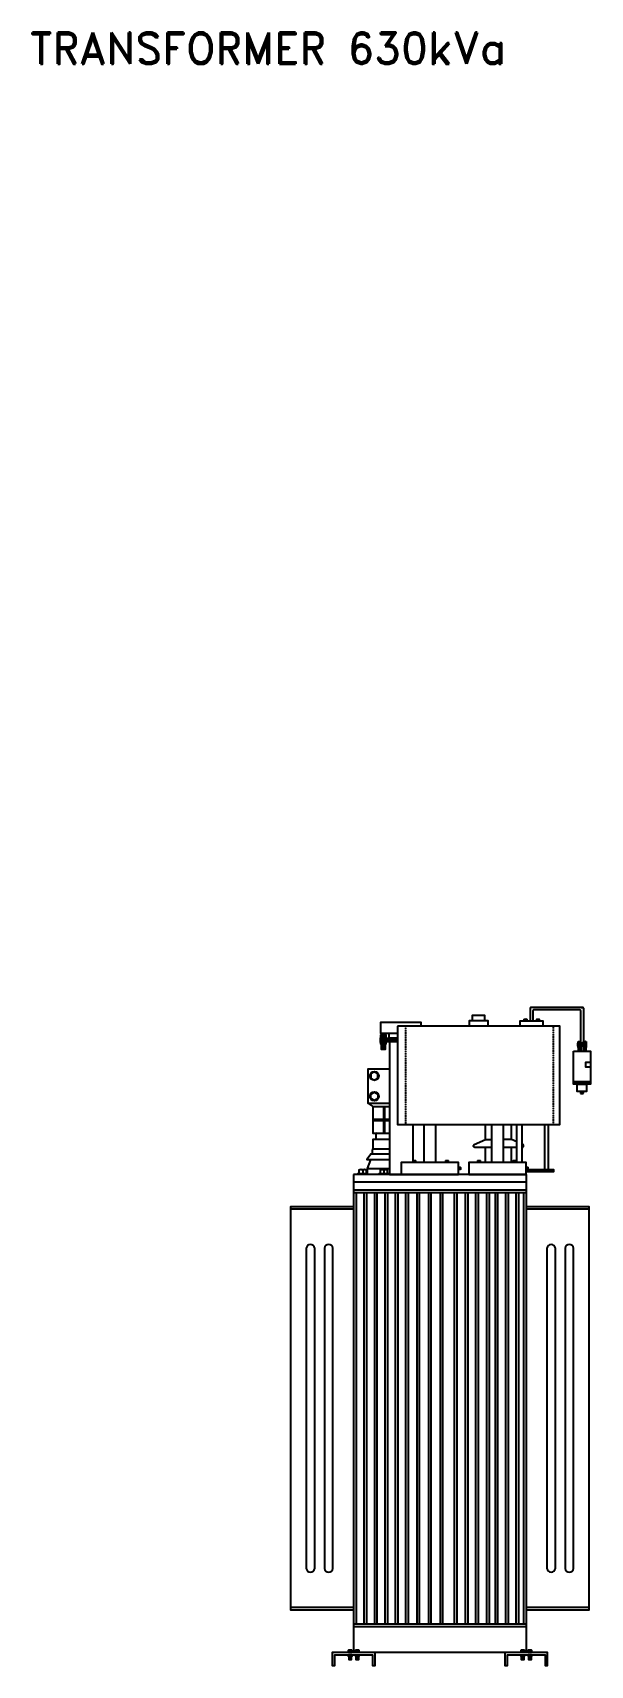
# Model space of a CAD drawing. Header units: millimetres. Extents: x 20927 to 53748, y 38421 to 54891.
# Drawn here: x 24867 to 27017, y 44420 to 50704 of the extents above; entities that cross this region are included whole.
import ezdxf
from ezdxf.enums import TextEntityAlignment as Align

# ---------------------------------------------------------------- set-up
doc = ezdxf.new("R2010")
doc.units = ezdxf.units.MM
doc.linetypes.add('DASHEDX2', pattern=[1.5, 1, -0.5])
doc.layers.add('Btrans.', color=2, linetype='Continuous')
doc.layers.add('HIGHT', color=8, linetype='Continuous')
doc.styles.add('tx1', font='romand.shx')

msp = doc.modelspace()

# ---------------------------------------------------------------- texts
at = {"layer": 'Btrans.', "style": 'tx1'}
msp.add_text('TRANSFORMER 630kVa', height=120, dxfattribs=at).set_placement((25775.2, 50644), align=Align.MIDDLE_CENTER)

# ---------------------------------------------------------------- blocks, each defined once
blk = doc.blocks.new('A$C6F5A6055-flat-8')
at = {"layer": 'HIGHT'}
for p, q in [((0, 328.3), (0, 279.9)), ((201.8, 331.4), (3.1, 331.4)), ((10.1, 318.1), (10.1, 279.9)), ((191.7, 321.3), (13.3, 321.3)), ((194.8, 331.4), (201.8, 331.4)), ((194.8, 193.4), (194.8, 318.1)), ((204.9, 328.3), (204.9, 193.4)), ((183.9, 194.5), (194.4, 194.5)), ((194.4, 193.4), (183.9, 193.4)), ((194.4, 194.5), (184.4, 194.5)), ((184.5, 199.4), (185.1, 200)), ((184.5, 195.1), (184.5, 199.4)), ((185.1, 194.5), (184.5, 195.1)), ((185.1, 200), (187.4, 200)), ((185.1, 194.5), (193.2, 194.5)), ((186.2, 193.4), (192.1, 193.4)), ((186.8, 200), (187.4, 199.4)), ((187.4, 195.1), (186.8, 194.5)), ((187.4, 200), (190.9, 200)), ((188, 200), (187.4, 199.4)), ((187.4, 199.4), (187.4, 195.1)), ((187.4, 195.1), (188, 194.5)), ((190.3, 200), (190.9, 199.4)), ((190.9, 195.1), (190.3, 194.5)), ((190.9, 200), (193.2, 200)), ((191.5, 200), (190.9, 199.4)), ((190.9, 199.4), (190.9, 195.1)), ((190.9, 195.1), (191.5, 194.5)), ((193.2, 200), (193.8, 199.4)), ((193.8, 195.1), (193.2, 194.5)), ((193.8, 199.4), (193.8, 195.1)), ((204.9, 193.4), (194.8, 193.4)), ((205.4, 194.5), (215.9, 194.5)), ((215.9, 193.4), (205.4, 193.4)), ((215.9, 194.5), (205.9, 194.5)), ((206, 199.4), (206.6, 200)), ((206, 195.1), (206, 199.4)), ((206.6, 194.5), (206, 195.1)), ((206.6, 200), (208.9, 200)), ((206.6, 194.5), (214.7, 194.5)), ((207.7, 193.4), (213.6, 193.4)), ((208.3, 200), (208.9, 199.4)), ((208.9, 195.1), (208.3, 194.5)), ((209.5, 200), (208.9, 199.4)), ((208.9, 200), (212.4, 200)), ((208.9, 199.4), (208.9, 195.1)), ((208.9, 195.1), (209.5, 194.5)), ((211.8, 200), (212.4, 199.4)), ((212.4, 195.1), (211.8, 194.5)), ((213, 200), (212.4, 199.4)), ((212.4, 200), (214.7, 200)), ((212.4, 199.4), (212.4, 195.1)), ((212.4, 195.1), (213, 194.5)), ((214.7, 200), (215.3, 199.4)), ((215.3, 195.1), (214.7, 194.5)), ((215.3, 199.4), (215.3, 195.1)), ((183.8, 187.4), (215.9, 187.4)), ((183.9, 181.5), (194.4, 181.5)), ((194.4, 180.3), (183.9, 180.3)), ((184, 180.3), (193.9, 180.3)), ((184.5, 179.7), (185.1, 180.3)), ((184.5, 177.2), (184.5, 179.7)), ((185.1, 176.6), (184.5, 177.2)), ((193.2, 180.3), (185.1, 180.3)), ((187.4, 176.6), (185.1, 176.6)), ((185.8, 166.7), (185.8, 176.6)), ((192.5, 176.1), (185.8, 176.1)), ((192.5, 175.1), (185.8, 175.1)), ((192.5, 175.1), (185.8, 175.1)), ((192.5, 174.1), (185.8, 174.1)), ((192.5, 174.1), (185.8, 174.1)), ((192.5, 173), (185.8, 173)), ((192.5, 173), (185.8, 173)), ((192.5, 172), (185.8, 172)), ((192.5, 172), (185.8, 172)), ((192.5, 170.9), (185.8, 170.9)), ((192.5, 170.9), (185.8, 170.9)), ((192.5, 169.9), (185.8, 169.9)), ((192.5, 169.9), (185.8, 169.9)), ((192.5, 168.8), (185.8, 168.8)), ((192.5, 168.8), (185.8, 168.8)), ((192.5, 167.8), (185.8, 167.8)), ((192.5, 167.8), (185.8, 167.8)), ((192.5, 166.7), (185.8, 166.7)), ((192.1, 181.5), (186.2, 181.5)), ((187.4, 179.7), (186.8, 180.3)), ((186.8, 176.6), (187.4, 177.2)), ((187.4, 179.7), (188, 180.3)), ((187.4, 177.2), (187.4, 179.7)), ((188, 176.6), (187.4, 177.2)), ((190.9, 176.6), (187.4, 176.6)), ((190.9, 179.7), (190.3, 180.3)), ((190.3, 176.6), (190.9, 177.2)), ((190.9, 179.7), (191.5, 180.3)), ((190.9, 177.2), (190.9, 179.7)), ((191.5, 176.6), (190.9, 177.2)), ((193.2, 176.6), (190.9, 176.6)), ((192.5, 176.6), (192.5, 166.7)), ((193.2, 180.3), (193.8, 179.7)), ((193.8, 177.2), (193.2, 176.6)), ((193.8, 179.7), (193.8, 177.2)), ((195.3, 181.5), (195.3, 162.6)), ((204.4, 181.5), (204.4, 162.6)), ((205.4, 181.5), (215.9, 181.5)), ((215.9, 180.3), (205.4, 180.3)), ((205.5, 180.3), (215.4, 180.3)), ((206, 179.7), (206.6, 180.3)), ((206, 177.2), (206, 179.7)), ((206.6, 176.6), (206, 177.2)), ((214.7, 180.3), (206.6, 180.3)), ((208.9, 176.6), (206.6, 176.6)), ((207.3, 166.7), (207.3, 176.6)), ((214, 176.1), (207.3, 176.1)), ((214, 175.1), (207.3, 175.1)), ((214, 175.1), (207.3, 175.1)), ((214, 174.1), (207.3, 174.1)), ((214, 174.1), (207.3, 174.1)), ((214, 173), (207.3, 173)), ((214, 173), (207.3, 173)), ((214, 172), (207.3, 172)), ((214, 172), (207.3, 172)), ((214, 170.9), (207.3, 170.9)), ((214, 170.9), (207.3, 170.9)), ((214, 169.9), (207.3, 169.9)), ((214, 169.9), (207.3, 169.9)), ((214, 168.8), (207.3, 168.8)), ((214, 168.8), (207.3, 168.8)), ((214, 167.8), (207.3, 167.8)), ((214, 167.8), (207.3, 167.8)), ((214, 166.7), (207.3, 166.7)), ((213.6, 181.5), (207.7, 181.5)), ((208.9, 179.7), (208.3, 180.3)), ((208.3, 176.6), (208.9, 177.2)), ((208.9, 179.7), (209.5, 180.3)), ((208.9, 177.2), (208.9, 179.7)), ((209.5, 176.6), (208.9, 177.2)), ((212.4, 176.6), (208.9, 176.6)), ((212.4, 179.7), (211.8, 180.3)), ((211.8, 176.6), (212.4, 177.2)), ((212.4, 179.7), (213, 180.3)), ((212.4, 177.2), (212.4, 179.7)), ((213, 176.6), (212.4, 177.2)), ((214.7, 176.6), (212.4, 176.6)), ((214, 176.6), (214, 166.7)), ((214.7, 180.3), (215.3, 179.7)), ((215.3, 177.2), (214.7, 176.6)), ((215.3, 179.7), (215.3, 177.2)), ((205.8, 8), (193.1, 8)), ((193.1, 6.6), (205.8, 6.6)), ((205.7, 6.6), (193.8, 6.6)), ((194.6, 6.6), (193.9, 5.9)), ((193.9, 5.9), (193.9, 0.7)), ((193.9, 0.7), (194.6, 0)), ((194.6, 6.6), (204.4, 6.6)), ((196, 8), (203, 8)), ((197.4, 5.9), (196.7, 6.6)), ((196.7, 0), (197.4, 0.7)), ((197.4, 5.9), (198.1, 6.6)), ((197.4, 0.7), (197.4, 5.9)), ((198.1, 0), (197.4, 0.7)), ((201.5, 5.9), (200.8, 6.6)), ((200.8, 0), (201.5, 0.7)), ((201.5, 5.9), (202.2, 6.6)), ((201.5, 0.7), (201.5, 5.9)), ((202.2, 0), (201.5, 0.7)), ((205.1, 5.9), (204.4, 6.6)), ((204.4, 0), (205.1, 0.7)), ((205.1, 0.7), (205.1, 5.9)), ((194.6, 0), (197.4, 0)), ((197.4, 0), (201.5, 0)), ((201.5, 0), (204.4, 0))]:
    blk.add_line(p, q, dxfattribs=at)
for points in [[(183.8, 193.4), (215.9, 193.4), (215.9, 181.5), (183.8, 181.5)], [(166.9, 162.6), (232, 162.6), (232, 45), (166.9, 45)], [(166.9, 45), (232, 45), (232, 45), (166.9, 45)], [(166.9, 45), (232, 45), (232, 36), (166.9, 36)], [(181.5, 36), (217.4, 36), (217.4, 8), (181.5, 8)]]:
    blk.add_lwpolyline(points, close=True, dxfattribs=at)
blk.add_lwpolyline([(232, 100.6), (214.1, 100.6), (214.1, 120.8), (232, 120.8)], dxfattribs=at)
for centre, radius, start, end in [((3.1, 328.3), 3.12, 90, 180), ((13.3, 318.1), 3.12, 90, 180), ((191.7, 318.1), 3.12, 0, 90), ((201.8, 328.3), 3.12, 0, 90), ((183.8, 194), 0.591, 82.73479, 277.26521), ((194.5, 194), 0.591, 262.73479, 97.26521), ((205.3, 194), 0.591, 82.73479, 277.26521), ((216, 194), 0.591, 262.73479, 97.26521), ((183.8, 180.9), 0.591, 82.73479, 277.26521), ((194.5, 180.9), 0.591, 262.73479, 97.26521), ((205.3, 180.9), 0.591, 82.73479, 277.26521), ((216, 180.9), 0.591, 262.73479, 97.26521), ((193.1, 7.3), 0.709, 82.73479, 277.26521), ((205.9, 7.3), 0.709, 262.73479, 97.26521)]:
    blk.add_arc(centre, radius, start, end, dxfattribs=at)

# ---------------------------------------------------------------- linework, layer by layer
at = {"layer": 'Btrans.'}
for p, q in [((26104.2, 46308.9), (26104.2, 44469.7)), ((26769.2, 46278.9), (26104.2, 46278.9)), ((26769.3, 46308.9), (26104.3, 46308.9)), ((26769.2, 46308.9), (26769.2, 44469.7)), ((26769.2, 46248.9), (26104.2, 46248.9)), ((26769.2, 46238.9), (26104.2, 46238.9)), ((26104.2, 46175.1), (25861.7, 46175.1)), ((27011.7, 46175.1), (26769.2, 46175.1)), ((25861.7, 44643.2), (26104.2, 44643.2)), ((26769.2, 44643.2), (27011.7, 44643.2)), ((26104.2, 44579.7), (26769.2, 44579.7)), ((26104.2, 44569.7), (26769.2, 44569.7))]:
    msp.add_line(p, q, dxfattribs=at)
for points in [[(26104.2, 46185.1), (25861.7, 46185.1), (25861.7, 44633.2), (26104.2, 44633.2)], [(26769.2, 44633.2), (27011.7, 44633.2), (27011.7, 46185.1), (26769.2, 46185.1)], [(26686.7, 44469.7), (26686.7, 44419.7), (26696.7, 44419.7), (26696.7, 44459.7), (26841.7, 44459.7), (26841.7, 44419.7), (26851.7, 44419.7), (26851.7, 44469.7), (26021.7, 44469.7), (26021.7, 44419.7), (26031.7, 44419.7), (26031.7, 44459.7), (26176.7, 44459.7), (26176.7, 44419.7), (26186.7, 44419.7), (26186.7, 44469.7)]]:
    msp.add_lwpolyline(points, dxfattribs=at)
at = {"layer": 'HIGHT'}
for p, q in [((26764.7, 46902.4), (26764.1, 46901.8)), ((26765.3, 46907.2), (26764.7, 46906.7)), ((26767.5, 46907.2), (26768.1, 46906.7)), ((26768.1, 46902.4), (26767.5, 46901.8)), ((26812.8, 46902.4), (26812.2, 46901.8)), ((26813.3, 46907.2), (26812.8, 46906.7)), ((26815.6, 46907.2), (26816.2, 46906.7)), ((26816.2, 46902.4), (26815.6, 46901.8)), ((26215.5, 46846), (26215.5, 46837.4)), ((26222.5, 46846), (26222.5, 46837.4)), ((26225.6, 46808.9), (26212.1, 46808.9)), ((26225.6, 46806.8), (26212.1, 46806.8)), ((26225.6, 46804.7), (26212.1, 46804.7)), ((26225.6, 46802.6), (26212.1, 46802.6)), ((26225.6, 46800.5), (26212.1, 46800.5)), ((26225.6, 46798.4), (26212.1, 46798.4)), ((26225.6, 46796.3), (26212.1, 46796.3)), ((26225.6, 46794.2), (26212.1, 46794.2)), ((26225.6, 46792.1), (26212.1, 46792.1)), ((26215.4, 46810.9), (26215.4, 46816)), ((26222.3, 46810.9), (26222.3, 46816)), ((26159.1, 46583.5), (26242.8, 46583.5)), ((26178.5, 46571), (26242.8, 46571)), ((26219.8, 46571), (26219.8, 46468.5)), ((26223.5, 46571), (26223.5, 46468.5)), ((26178.5, 46522.3), (26219.8, 46522.3)), ((26178.5, 46517.1), (26219.8, 46517.1)), ((26223.5, 46522.3), (26242.8, 46522.3)), ((26223.5, 46517.1), (26242.8, 46517.1)), ((26612.5, 46443.8), (26634.9, 46443.8)), ((26712.5, 46443.8), (26681.8, 46443.8)), ((26612.5, 46355.8), (26612.5, 46412.6)), ((26732.8, 46412.6), (26681.8, 46412.6)), ((26712.5, 46355.8), (26712.5, 46412.6)), ((26132.2, 46327.8), (26146.7, 46327.8)), ((26156, 46332.2), (26242.8, 46332.2)), ((26213.5, 46327.8), (26227.9, 46327.8)), ((26337.1, 46362.4), (26336.6, 46361.8)), ((26336.6, 46357.5), (26337.1, 46357)), ((26340, 46361.8), (26340, 46357.5)), ((26462.3, 46361.8), (26462.3, 46357.5)), ((26465.2, 46362.4), (26465.8, 46361.8)), ((26465.8, 46357.5), (26465.2, 46357)), ((26515, 46334.1), (26510.7, 46334.1)), ((26515, 46330.6), (26510.7, 46330.6)), ((26585.5, 46361.8), (26585.5, 46357.5)), ((26589, 46361.8), (26589, 46357.5)), ((26722.6, 46361.8), (26722.6, 46357.5)), ((26726, 46361.8), (26726, 46357.5)), ((26775.2, 46334.1), (26770.9, 46334.1)), ((26775.2, 46330.6), (26770.9, 46330.6)), ((26114.2, 46238.9), (26114.2, 44579.3)), ((26144.2, 46238.9), (26144.2, 44579.3)), ((26154.2, 46238.9), (26154.2, 44579.3)), ((26184.2, 46238.9), (26184.2, 44579.3)), ((26194.2, 46238.9), (26194.2, 44579.3)), ((26224.2, 46238.9), (26224.2, 44579.3)), ((26234.2, 46238.9), (26234.2, 44579.3)), ((26264.2, 46238.9), (26264.2, 44579.3)), ((26274.2, 46238.9), (26274.2, 44579.3)), ((26304.2, 46238.9), (26304.2, 44579.3)), ((26314.2, 46238.9), (26314.2, 44579.3)), ((26347.2, 46238.9), (26347.2, 44579.3)), ((26357.2, 46238.9), (26357.2, 44579.3)), ((26392.2, 46238.9), (26392.2, 44579.3)), ((26402.2, 46238.9), (26402.2, 44579.3)), ((26437.2, 46238.9), (26437.2, 44579.3)), ((26447.2, 46238.9), (26447.2, 44579.3)), ((26492.2, 46240), (26492.2, 44580.4)), ((26502.2, 46240), (26502.2, 44580.4)), ((26534.2, 46238.9), (26534.2, 44579.3)), ((26544.2, 46238.9), (26544.2, 44579.3)), ((26574.2, 46238.9), (26574.2, 44579.3)), ((26584.2, 46238.9), (26584.2, 44579.3)), ((26616.2, 46238.9), (26616.2, 44579.3)), ((26626.2, 46238.9), (26626.2, 44579.3)), ((26649.2, 46238.9), (26649.2, 44579.3)), ((26659.2, 46238.9), (26659.2, 44579.3)), ((26689.2, 46238.9), (26689.2, 44579.3)), ((26699.2, 46238.9), (26699.2, 44579.3)), ((26729.2, 46238.9), (26729.2, 44579.3)), ((26739.2, 46238.9), (26739.2, 44579.3)), ((26759.2, 46238.9), (26759.2, 44579.3)), ((26095.3, 44452.9), (26086.7, 44452.9)), ((26095.3, 44451.5), (26086.7, 44451.5)), ((26095.3, 44450.2), (26086.7, 44450.2)), ((26095.3, 44448.9), (26086.7, 44448.9)), ((26095.3, 44447.5), (26086.7, 44447.5)), ((26095.3, 44446.2), (26086.7, 44446.2)), ((26095.3, 44444.9), (26086.7, 44444.9)), ((26095.3, 44443.5), (26086.7, 44443.5)), ((26095.3, 44442.2), (26086.7, 44442.2)), ((26088.6, 44472.3), (26087.8, 44471.5)), ((26088.8, 44454.2), (26088.8, 44457.5)), ((26093.2, 44457.5), (26092.5, 44458.2)), ((26092.5, 44453.5), (26093.2, 44454.2)), ((26093.7, 44478.8), (26093, 44478.1)), ((26093, 44472.3), (26093.7, 44471.5)), ((26123.2, 44452.8), (26114.5, 44452.8)), ((26123.2, 44451.4), (26114.5, 44451.4)), ((26123.2, 44450.1), (26114.5, 44450.1)), ((26123.2, 44448.7), (26114.5, 44448.7)), ((26123.2, 44447.4), (26114.5, 44447.4)), ((26123.2, 44446.1), (26114.5, 44446.1)), ((26123.2, 44444.7), (26114.5, 44444.7)), ((26123.2, 44443.4), (26114.5, 44443.4)), ((26123.2, 44442), (26114.5, 44442)), ((26115.4, 44478.8), (26116.2, 44478.1)), ((26116.6, 44457.3), (26117.4, 44458.1)), ((26117.4, 44453.3), (26116.6, 44454.1)), ((26119.9, 44478.8), (26120.6, 44478.1)), ((26121.1, 44454.1), (26121.1, 44457.3)), ((26760.3, 44452.9), (26751.7, 44452.9)), ((26760.3, 44451.5), (26751.7, 44451.5)), ((26760.3, 44450.2), (26751.7, 44450.2)), ((26760.3, 44448.9), (26751.7, 44448.9)), ((26760.3, 44447.5), (26751.7, 44447.5)), ((26760.3, 44446.2), (26751.7, 44446.2)), ((26760.3, 44444.9), (26751.7, 44444.9)), ((26760.3, 44443.5), (26751.7, 44443.5)), ((26760.3, 44442.2), (26751.7, 44442.2)), ((26753.6, 44472.3), (26752.8, 44471.5)), ((26753.8, 44457.5), (26754.5, 44458.2)), ((26754.5, 44453.5), (26753.8, 44454.2)), ((26758, 44472.3), (26758.7, 44471.5)), ((26758.2, 44454.2), (26758.2, 44457.5)), ((26788.2, 44452.8), (26779.5, 44452.8)), ((26788.2, 44451.4), (26779.5, 44451.4)), ((26788.2, 44450.1), (26779.5, 44450.1)), ((26788.2, 44448.7), (26779.5, 44448.7)), ((26788.2, 44447.4), (26779.5, 44447.4)), ((26788.2, 44446.1), (26779.5, 44446.1)), ((26788.2, 44444.7), (26779.5, 44444.7)), ((26788.2, 44443.4), (26779.5, 44443.4)), ((26788.2, 44442), (26779.5, 44442)), ((26780.4, 44478.8), (26781.2, 44478.1)), ((26781.6, 44457.3), (26782.4, 44458.1)), ((26782.4, 44453.3), (26781.6, 44454.1)), ((26784.9, 44478.8), (26785.6, 44478.1)), ((26786.1, 44454.1), (26786.1, 44457.3))]:
    msp.add_line(p, q, dxfattribs=at)
at = {"layer": 'HIGHT', "linetype": 'DASHEDX2'}
for p, q in [((26304.5, 46879.7), (26304.5, 46501.8)), ((26874.8, 46501.8), (26874.8, 46879.7))]:
    msp.add_line(p, q, dxfattribs=at)
at = {"layer": 'HIGHT'}
for points in [[(26273.2, 46852.2), (26209.2, 46852.2), (26209.2, 46894.7), (26363.1, 46894.7), (26363.1, 46879.7)], [(26622.1, 46879.7), (26622.1, 46900.6), (26549.3, 46900.6), (26549.3, 46879.7)], [(26610.4, 46900.6), (26610.4, 46921.5), (26561, 46921.5), (26561, 46900.6)], [(26745.8, 46879.7), (26745.8, 46900.6), (26833.6, 46900.6), (26833.6, 46879.7)], [(26762.3, 46901.8), (26761.7, 46902.4), (26761.7, 46906.7), (26762.3, 46907.2), (26770.5, 46907.2), (26771.1, 46906.7), (26771.1, 46902.4), (26770.5, 46901.8)], [(26764.1, 46907.2), (26764.7, 46906.7), (26764.7, 46902.4), (26765.3, 46901.8)], [(26768.7, 46907.2), (26768.1, 46906.7), (26768.1, 46902.4), (26768.7, 46901.8)], [(26810.4, 46901.8), (26809.8, 46902.4), (26809.8, 46906.7), (26810.4, 46907.2), (26818.6, 46907.2), (26819.1, 46906.7), (26819.1, 46902.4), (26818.6, 46901.8)], [(26812.2, 46907.2), (26812.8, 46906.7), (26812.8, 46902.4), (26813.3, 46901.8)], [(26816.8, 46907.2), (26816.2, 46906.7), (26816.2, 46902.4), (26816.8, 46901.8)], [(26273.2, 46819.8), (26207.5, 46819.8), (26207.5, 46833.9), (26273.2, 46833.9)], [(26207.5, 46826.8), (26273.2, 46826.8)], [(26210.9, 46836.2), (26209.7, 46837.4), (26209.7, 46846), (26210.9, 46847.1), (26227.1, 46847.1), (26228.3, 46846), (26228.3, 46837.4), (26227.1, 46836.2)], [(26216.7, 46847.1), (26215.5, 46846), (26214.4, 46847.1)], [(26214.4, 46836.2), (26215.5, 46837.4), (26216.7, 46836.2)], [(26223.6, 46847.1), (26222.5, 46846), (26221.3, 46847.1)], [(26221.3, 46836.2), (26222.5, 46837.4), (26223.6, 46836.2)], [(26273.2, 46833.8), (26240.6, 46833.8), (26240.6, 46852.2)], [(26242.8, 46819.8), (26242.8, 46308.9), (26508.9, 46308.9), (26508.9, 46355.8), (26287.3, 46355.8), (26287.3, 46308.9)], [(26227, 46817.2), (26228.2, 46816), (26228.2, 46810.9), (26227, 46809.8), (26210.7, 46809.8), (26209.5, 46810.9), (26209.5, 46816), (26210.7, 46817.2)], [(26225.6, 46809.8), (26225.6, 46790), (26212.1, 46790), (26212.1, 46809.8)], [(26214.2, 46817.2), (26215.4, 46816), (26216.6, 46817.2)], [(26216.6, 46809.8), (26215.4, 46810.9), (26214.2, 46809.8)], [(26221.1, 46817.2), (26222.3, 46816), (26223.5, 46817.2)], [(26223.5, 46809.8), (26222.3, 46810.9), (26221.1, 46809.8)], [(26242.8, 46714.7), (26159.1, 46714.7), (26159.1, 46583.5), (26178.5, 46571), (26178.5, 46468.5), (26242.8, 46468.5)], [(26242.8, 46443.3), (26178.5, 46443.5), (26178.5, 46407.2), (26242.8, 46407.2)], [(26192, 46468.5), (26190.4, 46466.9), (26190.4, 46443.5)], [(26331.9, 46501.8), (26331.9, 46355.8)], [(26374.7, 46501.8), (26374.7, 46355.8)], [(26421.6, 46355.8), (26421.6, 46501.8)], [(26634.9, 46501.8), (26634.9, 46355.8)], [(26681.8, 46355.8), (26681.8, 46501.8)], [(26732.8, 46434.7), (26712.5, 46443.8), (26712.5, 46501.8)], [(26732.8, 46355.8), (26732.8, 46501.8)], [(26753, 46501.8), (26753, 46355.8)], [(26841.4, 46327.9), (26841.4, 46501.8)], [(26853.3, 46501.8), (26853.3, 46327.9)], [(26242.8, 46366), (26156, 46366), (26156, 46369.7), (26171, 46388.5), (26242.8, 46388.5)], [(26177.3, 46388.5), (26177.3, 46402.2), (26178.5, 46407.2)], [(26169.8, 46366), (26156, 46332.2), (26156, 46313.1)], [(26334.2, 46357), (26333.6, 46357.5), (26333.6, 46361.8), (26334.2, 46362.4), (26342.4, 46362.4), (26342.9, 46361.8), (26342.9, 46357.5), (26342.4, 46357)], [(26336, 46362.4), (26336.6, 46361.8), (26336.6, 46357.5), (26336, 46357)], [(26340.6, 46362.4), (26340, 46361.8), (26339.4, 46362.4)], [(26339.4, 46357), (26340, 46357.5), (26340.6, 46357)], [(26460, 46357), (26459.4, 46357.5), (26459.4, 46361.8), (26460, 46362.4), (26468.1, 46362.4), (26468.7, 46361.8), (26468.7, 46357.5), (26468.1, 46357)], [(26461.7, 46362.4), (26462.3, 46361.8), (26462.9, 46362.4)], [(26462.9, 46357), (26462.3, 46357.5), (26461.7, 46357)], [(26466.3, 46362.4), (26465.8, 46361.8), (26465.8, 46357.5), (26466.3, 46357)], [(26510.1, 46336.4), (26510.7, 46337), (26515, 46337), (26515.6, 46336.4), (26515.6, 46328.3), (26515, 46327.7), (26510.7, 46327.7), (26510.1, 46328.3)], [(26510.1, 46333.5), (26510.7, 46334.1), (26510.1, 46334.7)], [(26510.1, 46331.2), (26510.7, 46330.6), (26510.1, 46330)], [(26515.6, 46334.7), (26515, 46334.1), (26515.6, 46333.5)], [(26515.6, 46330), (26515, 46330.6), (26515.6, 46331.2)], [(26583.2, 46357), (26582.6, 46357.5), (26582.6, 46361.8), (26583.2, 46362.4), (26591.3, 46362.4), (26591.9, 46361.8), (26591.9, 46357.5), (26591.3, 46357)], [(26584.9, 46362.4), (26585.5, 46361.8), (26586.1, 46362.4)], [(26586.1, 46357), (26585.5, 46357.5), (26584.9, 46357)], [(26589.6, 46362.4), (26589, 46361.8), (26588.4, 46362.4)], [(26588.4, 46357), (26589, 46357.5), (26589.6, 46357)], [(26720.2, 46357), (26719.6, 46357.5), (26719.6, 46361.8), (26720.2, 46362.4), (26728.4, 46362.4), (26729, 46361.8), (26729, 46357.5), (26728.4, 46357)], [(26722, 46362.4), (26722.6, 46361.8), (26723.2, 46362.4)], [(26723.2, 46357), (26722.6, 46357.5), (26722, 46357)], [(26726.6, 46362.4), (26726, 46361.8), (26725.4, 46362.4)], [(26725.4, 46357), (26726, 46357.5), (26726.6, 46357)], [(26769.2, 46327.9), (26874.2, 46327.9), (26874.2, 46319.4), (26769.2, 46319.4)], [(26770.4, 46336.4), (26770.9, 46337), (26775.2, 46337), (26775.8, 46336.4), (26775.8, 46328.3), (26775.2, 46327.7), (26770.9, 46327.7), (26770.4, 46328.3)], [(26770.4, 46333.5), (26770.9, 46334.1), (26770.4, 46334.7)], [(26770.4, 46331.2), (26770.9, 46330.6), (26770.4, 46330)], [(26775.8, 46334.7), (26775.2, 46334.1), (26775.8, 46333.5)], [(26775.8, 46330), (26775.2, 46330.6), (26775.8, 46331.2)], [(26121.1, 46308.9), (26121.1, 46313.1), (26157.8, 46313.1), (26157.8, 46308.9)], [(26202.3, 46308.9), (26202.3, 46313.1), (26239.1, 46313.1), (26239.1, 46308.9)], [(26085.6, 44471.5), (26084.8, 44472.3), (26084.8, 44478.1), (26085.6, 44478.8), (26096, 44478.8), (26096.7, 44478.1), (26096.7, 44472.3), (26096, 44471.5)], [(26096.2, 44458.2), (26097, 44457.5), (26097, 44454.2), (26096.2, 44453.5), (26085.8, 44453.5), (26085, 44454.2), (26085, 44457.5), (26085.8, 44458.2)], [(26095.3, 44453.5), (26095.3, 44440.8), (26086.7, 44440.8), (26086.7, 44453.5)], [(26087.8, 44478.8), (26088.6, 44478.1), (26089.3, 44478.8)], [(26088, 44458.2), (26088.8, 44457.5), (26089.5, 44458.2)], [(26089.5, 44453.5), (26088.8, 44454.2), (26088, 44453.5)], [(26088.6, 44478.1), (26088.6, 44472.3), (26089.3, 44471.5)], [(26092.2, 44478.8), (26093, 44478.1), (26093, 44472.3), (26092.2, 44471.5)], [(26094, 44453.5), (26093.2, 44454.2), (26093.2, 44457.5), (26094, 44458.2)], [(26113.2, 44471.5), (26112.4, 44472.3), (26112.4, 44478.1), (26113.2, 44478.8), (26123.6, 44478.8), (26124.4, 44478.1), (26124.4, 44472.3), (26123.6, 44471.5)], [(26124.1, 44458.1), (26124.8, 44457.3), (26124.8, 44454.1), (26124.1, 44453.3), (26113.6, 44453.3), (26112.9, 44454.1), (26112.9, 44457.3), (26113.6, 44458.1)], [(26123.2, 44453.3), (26123.2, 44440.7), (26114.5, 44440.7), (26114.5, 44453.3)], [(26116.9, 44471.5), (26116.2, 44472.3), (26115.4, 44471.5)], [(26115.9, 44453.3), (26116.6, 44454.1), (26116.6, 44457.3), (26115.9, 44458.1)], [(26116.9, 44478.8), (26116.2, 44478.1), (26116.2, 44472.3)], [(26119.9, 44471.5), (26120.6, 44472.3), (26121.4, 44471.5)], [(26120.3, 44458.1), (26121.1, 44457.3), (26121.8, 44458.1)], [(26121.8, 44453.3), (26121.1, 44454.1), (26120.3, 44453.3)], [(26121.4, 44478.8), (26120.6, 44478.1), (26120.6, 44472.3)], [(26750.6, 44471.5), (26749.8, 44472.3), (26749.8, 44478.1), (26750.6, 44478.8), (26761, 44478.8), (26761.7, 44478.1), (26761.7, 44472.3), (26761, 44471.5)], [(26761.2, 44458.2), (26762, 44457.5), (26762, 44454.2), (26761.2, 44453.5), (26750.8, 44453.5), (26750, 44454.2), (26750, 44457.5), (26750.8, 44458.2)], [(26760.3, 44453.5), (26760.3, 44440.8), (26751.7, 44440.8), (26751.7, 44453.5)], [(26752.8, 44478.8), (26753.6, 44478.1), (26754.3, 44478.8)], [(26753, 44453.5), (26753.8, 44454.2), (26753.8, 44457.5), (26753, 44458.2)], [(26753.6, 44478.1), (26753.6, 44472.3), (26754.3, 44471.5)], [(26757.2, 44478.8), (26758, 44478.1), (26758.7, 44478.8)], [(26758, 44478.1), (26758, 44472.3), (26757.2, 44471.5)], [(26757.5, 44458.2), (26758.2, 44457.5), (26759, 44458.2)], [(26759, 44453.5), (26758.2, 44454.2), (26757.5, 44453.5)], [(26778.2, 44471.5), (26777.4, 44472.3), (26777.4, 44478.1), (26778.2, 44478.8), (26788.6, 44478.8), (26789.4, 44478.1), (26789.4, 44472.3), (26788.6, 44471.5)], [(26789.1, 44458.1), (26789.8, 44457.3), (26789.8, 44454.1), (26789.1, 44453.3), (26778.6, 44453.3), (26777.9, 44454.1), (26777.9, 44457.3), (26778.6, 44458.1)], [(26788.2, 44453.3), (26788.2, 44440.7), (26779.5, 44440.7), (26779.5, 44453.3)], [(26781.9, 44471.5), (26781.2, 44472.3), (26780.4, 44471.5)], [(26780.9, 44453.3), (26781.6, 44454.1), (26781.6, 44457.3), (26780.9, 44458.1)], [(26781.9, 44478.8), (26781.2, 44478.1), (26781.2, 44472.3)], [(26784.9, 44471.5), (26785.6, 44472.3), (26786.4, 44471.5)], [(26785.3, 44458.1), (26786.1, 44457.3), (26786.8, 44458.1)], [(26786.8, 44453.3), (26786.1, 44454.1), (26785.3, 44453.3)], [(26786.4, 44478.8), (26785.6, 44478.1), (26785.6, 44472.3)]]:
    msp.add_lwpolyline(points, dxfattribs=at)
for points in [[(26771.7, 46900.6, 1.135579), (26771.7, 46901.8), (26761.1, 46901.8, 1.135579), (26761.1, 46900.6)], [(26809.2, 46900.6, -1.135579), (26809.2, 46901.8), (26819.8, 46901.8, -1.135579), (26819.8, 46900.6)], [(26229.6, 46833.9, 1.135579), (26229.6, 46836.2), (26208.5, 46836.2, 1.135579), (26208.5, 46833.9)], [(26634.9, 46412.6), (26571.9, 46412.6, -0.753517), (26568.5, 46424.1), (26612.5, 46443.8), (26612.5, 46501.8)], [(26753, 46412.6), (26753.1, 46412.6, 0.753517), (26756.4, 46424.1), (26753, 46425.7)], [(26139.4, 46325.8, 0.27283), (26125, 46325.8), (26125, 46313.1)], [(26153.9, 46313.1), (26153.9, 46325.8, 0.27283), (26139.4, 46325.8), (26139.4, 46313.1)], [(26220.7, 46325.8, 0.27283), (26206.3, 46325.8), (26206.3, 46313.1)], [(26235.1, 46313.1), (26235.1, 46325.8, 0.27283), (26220.7, 46325.8), (26220.7, 46313.1)], [(26343.6, 46355.8, 1.135579), (26343.6, 46357), (26333, 46357, 1.135579), (26333, 46355.8)], [(26469.3, 46355.8, 1.135579), (26469.3, 46357), (26458.8, 46357, 1.135579), (26458.8, 46355.8)], [(26508.9, 46327.1, 1.135579), (26510.1, 46327.1), (26510.1, 46337.6, 1.135579), (26508.9, 46337.6)], [(26582, 46355.8, -1.135579), (26582, 46357), (26592.5, 46357, -1.135579), (26592.5, 46355.8)], [(26729.6, 46355.8, 1.135579), (26729.6, 46357), (26719, 46357, 1.135579), (26719, 46355.8)], [(26769.2, 46327.1, 1.135579), (26770.4, 46327.1), (26770.4, 46337.6, 1.135579), (26769.2, 46337.6)]]:
    msp.add_lwpolyline(points, format="xyb", dxfattribs=at)
for points in [[(26208.3, 46817.2), (26229.4, 46817.2, 1.135579), (26229.4, 46819.5), (26208.3, 46819.5, 1.135579)], [(25921.7, 46025.4), (25921.7, 44792.8, 0.88471), (25954.2, 44792.8), (25954.2, 46025.4, 0.88471)], [(25991.7, 46025.4), (25991.7, 44792.8, 0.88471), (26024.2, 44792.8), (26024.2, 46025.4, 0.88471)], [(26849.2, 46025.4), (26849.2, 44792.8, 0.88471), (26881.7, 44792.8), (26881.7, 46025.4, 0.88471)], [(26919.2, 46025.4), (26919.2, 44792.8, 0.88471), (26951.7, 44792.8), (26951.7, 46025.4, 0.88471)], [(26084, 44471.5, 0.940941), (26084, 44469.7), (26097.5, 44469.7, 0.940941), (26097.5, 44471.5)], [(26084.2, 44459.7), (26097.7, 44459.7, -1.149236), (26097.7, 44458.2), (26084.2, 44458.2, -1.149236)], [(26125.1, 44469.7), (26111.6, 44469.7, -0.940941), (26111.6, 44471.5), (26125.1, 44471.5, -0.940941)], [(26125.6, 44458.1), (26112.1, 44458.1, -1.149236), (26112.1, 44459.6), (26125.6, 44459.6, -1.149236)], [(26762.5, 44471.5, -0.940941), (26762.5, 44469.7), (26749, 44469.7, -0.940941), (26749, 44471.5)], [(26762.7, 44458.2), (26749.2, 44458.2, -1.149236), (26749.2, 44459.7), (26762.7, 44459.7, -1.149236)], [(26790.1, 44469.7, 0.940941), (26790.1, 44471.5), (26776.6, 44471.5, 0.940941), (26776.6, 44469.7)], [(26777.1, 44459.6), (26790.6, 44459.6, -1.149236), (26790.6, 44458.1), (26777.1, 44458.1, -1.149236)]]:
    msp.add_lwpolyline(points, format="xyb", close=True, dxfattribs=at)
for points in [[(26273.2, 46879.7), (26273.2, 46501.8), (26898.2, 46501.8), (26898.2, 46879.7)], [(26198.1, 46696.6), (26184.1, 46704.6), (26170.1, 46696.6), (26170.1, 46680.4), (26184.1, 46672.3), (26198.1, 46680.4)], [(26198.1, 46601.6), (26184.1, 46593.6), (26170.1, 46601.6), (26170.1, 46617.8), (26184.1, 46625.9), (26198.1, 46617.8)], [(26769.2, 46308.9), (26769.2, 46355.8), (26547.6, 46355.8), (26547.6, 46308.9)]]:
    msp.add_lwpolyline(points, close=True, dxfattribs=at)
for centre in [(26184.1, 46688.5), (26184.1, 46609.7)]:
    msp.add_circle(centre, 16.9, dxfattribs=at)

# ---------------------------------------------------------------- block references
msp.add_blockref('A$C6F5A6055-flat-8', (26784.5, 46620.9))

msp.set_redraw_order([(e.dxf.handle, doc.entitydb.next_handle()) for e in msp.query("TEXT MTEXT ATTDEF DIMENSION ARC_DIMENSION")])  # texts and dimensions are drawn at this point

doc.saveas('drawing.dxf')
